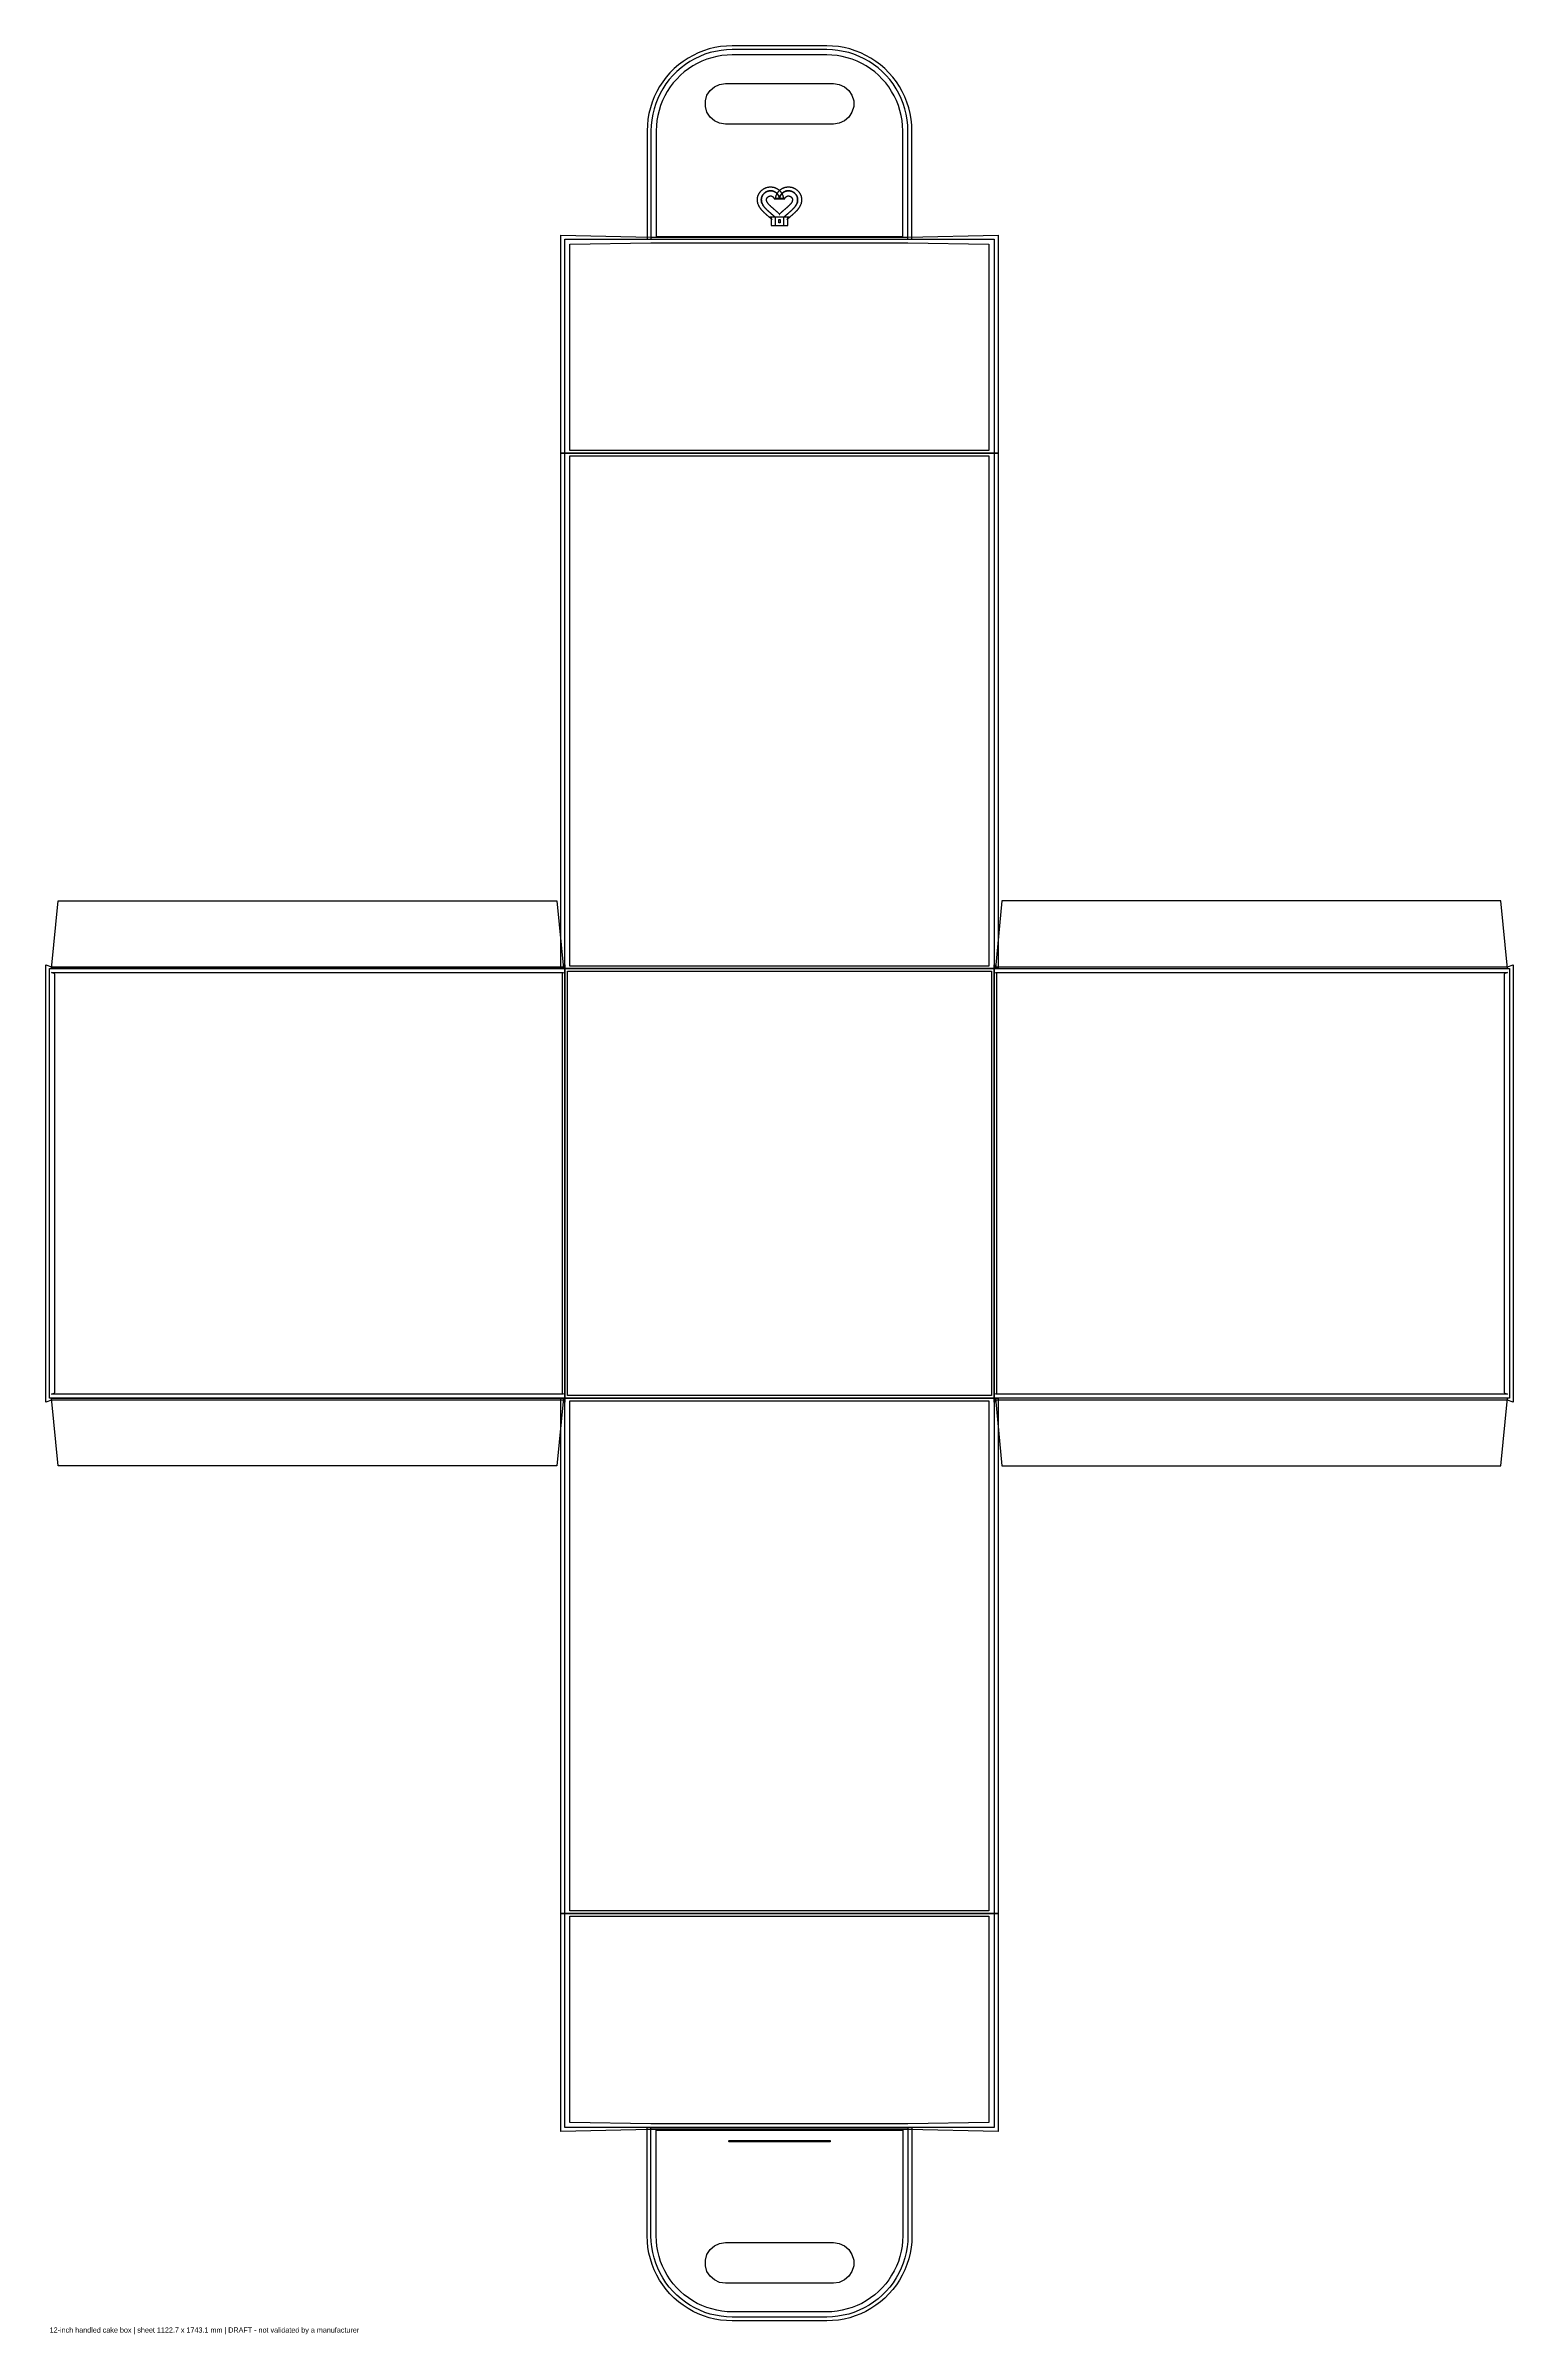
# Model space of a CAD drawing. Header units: millimetres. Extents: x -3 to 1126, y -13 to 1746.
import ezdxf

# ---------------------------------------------------------------- set-up
doc = ezdxf.new("R2010")
doc.units = ezdxf.units.MM
for name, color, linetype in [('BLEED', 5, 'Continuous'), ('CREASE', 4, 'Continuous'), ('CUT', 6, 'Continuous'), ('GLUE', 2, 'Continuous'), ('INFO', 8, 'Continuous'), ('SAFE', 94, 'Continuous')]:
    doc.layers.add(name, color=color, linetype=linetype)

msp = doc.modelspace()

# ---------------------------------------------------------------- linework, layer by layer
at = {"layer": 'BLEED'}
for points in [[(459.5, 1597.5), (663.1, 1597.5), (663.1, 1680.7), (663, 1685.1), (662.5, 1689.6), (661.8, 1694), (660.7, 1698.3), (659.4, 1702.6), (657.7, 1706.7), (655.8, 1710.8), (653.6, 1714.7), (651.2, 1718.4), (648.5, 1722), (645.5, 1725.3), (642.4, 1728.5), (639, 1731.4), (635.5, 1734.1), (631.7, 1736.6), (627.8, 1738.7), (623.8, 1740.7), (619.6, 1742.3), (615.4, 1743.7), (611, 1744.7), (606.6, 1745.5), (602.2, 1745.9), (597.8, 1746.1), (524.9, 1746.1), (520.5, 1745.9), (516, 1745.5), (511.6, 1744.7), (507.3, 1743.7), (503, 1742.3), (498.9, 1740.7), (494.9, 1738.7), (491, 1736.6), (487.2, 1734.1), (483.7, 1731.4), (480.3, 1728.5), (477.1, 1725.3), (474.2, 1722), (471.5, 1718.4), (469.1, 1714.7), (466.9, 1710.8), (465, 1706.7), (463.3, 1702.6), (462, 1698.3), (460.9, 1694), (460.1, 1689.6), (459.7, 1685.1), (459.5, 1680.7)], [(553.8, 1614.4), (555.6, 1612.4), (555.6, 1612.5), (555.4, 1612.6), (555.3, 1612.7), (555.2, 1612.8), (555, 1613), (554.9, 1613.1), (554.8, 1613.2), (554.6, 1613.4), (554.5, 1613.5), (554.3, 1613.6), (554.2, 1613.8), (554, 1613.9), (553.9, 1614), (553.7, 1614.2), (553.5, 1614.3), (553.4, 1614.4), (553.2, 1614.6), (553, 1614.7), (552.9, 1614.8), (552.7, 1615), (552.5, 1615.1), (552.4, 1615.3), (552.2, 1615.4), (552, 1615.6), (551.9, 1615.7), (551.7, 1615.9), (551.5, 1616), (551.3, 1616.2), (551.2, 1616.3), (551, 1616.5), (550.8, 1616.6), (550.6, 1616.8), (550.5, 1617), (550.3, 1617.1), (550.1, 1617.3), (549.9, 1617.4), (549.8, 1617.6), (549.6, 1617.8), (549.4, 1617.9), (549.2, 1618.1), (549.1, 1618.3), (548.9, 1618.4), (548.7, 1618.6), (548.5, 1618.8), (548.4, 1619), (548.2, 1619.2), (548, 1619.3), (547.9, 1619.5), (547.7, 1619.7), (547.6, 1619.9), (547.4, 1620.1), (547.2, 1620.3), (547.1, 1620.5), (546.9, 1620.7), (546.8, 1620.9), (546.6, 1621.1), (546.5, 1621.3), (546.4, 1621.5), (546.2, 1621.7), (546.1, 1621.9), (546, 1622.1), (545.8, 1622.3), (545.7, 1622.6), (545.6, 1622.8), (545.5, 1623), (545.4, 1623.2), (545.3, 1623.5), (545.2, 1623.7), (545.1, 1623.9), (545, 1624.2), (544.9, 1624.4), (544.8, 1624.6), (544.8, 1624.9), (544.7, 1625.1), (544.6, 1625.4), (544.6, 1625.6), (544.5, 1625.9), (544.5, 1626.1), (544.4, 1626.4), (544.4, 1626.6), (544.4, 1626.9), (544.4, 1627.1), (544.3, 1627.4), (544.3, 1627.6), (544.3, 1627.9), (544.3, 1628.1), (544.4, 1628.4), (544.4, 1628.6), (544.4, 1628.9), (544.5, 1629.1), (544.5, 1629.4), (544.5, 1629.6), (544.6, 1629.9), (544.7, 1630.1), (544.7, 1630.4), (544.8, 1630.6), (544.9, 1630.9), (545, 1631.1), (545.1, 1631.3), (545.2, 1631.6), (545.3, 1631.8), (545.4, 1632), (545.5, 1632.2), (545.6, 1632.5), (545.7, 1632.7), (545.9, 1632.9), (546, 1633.1), (546.2, 1633.3), (546.3, 1633.5), (546.5, 1633.7), (546.6, 1633.9), (546.8, 1634.1), (546.9, 1634.3), (547.1, 1634.4), (547.3, 1634.6), (547.5, 1634.8), (547.6, 1635), (547.8, 1635.1), (548, 1635.3), (548.2, 1635.4), (548.4, 1635.6), (548.6, 1635.7), (548.8, 1635.9), (549, 1636), (549.2, 1636.1), (549.5, 1636.3), (549.7, 1636.4), (549.9, 1636.5), (550.1, 1636.6), (550.3, 1636.7), (550.6, 1636.8), (550.8, 1636.9), (551, 1637), (551.3, 1637.1), (551.5, 1637.2), (551.7, 1637.2), (552, 1637.3), (552.2, 1637.4), (552.4, 1637.4), (552.7, 1637.5), (552.9, 1637.5), (553.2, 1637.5), (553.4, 1637.6), (553.6, 1637.6), (553.9, 1637.6), (554.1, 1637.6), (554.4, 1637.6), (554.6, 1637.6), (554.9, 1637.6), (555.1, 1637.6), (555.3, 1637.6), (555.6, 1637.6), (555.8, 1637.5), (556.1, 1637.5), (556.3, 1637.5), (556.5, 1637.4), (556.8, 1637.4), (557, 1637.3), (557.2, 1637.2), (557.4, 1637.2), (557.7, 1637.1), (557.9, 1637), (558.1, 1636.9), (558.3, 1636.8), (558.5, 1636.7), (558.7, 1636.6), (558.9, 1636.5), (559.1, 1636.4), (559.3, 1636.3), (559.5, 1636.2), (559.7, 1636.1), (559.9, 1636), (560.1, 1635.8), (560.3, 1635.7), (560.4, 1635.6), (560.6, 1635.5), (560.8, 1635.3), (560.9, 1635.2), (561.1, 1635), (561.2, 1634.9), (561.4, 1634.7), (561.5, 1634.6), (561.7, 1634.5), (561.8, 1634.3), (561.9, 1634.2), (562.1, 1634), (562.2, 1633.9), (562.3, 1633.7), (562.4, 1633.5), (562.5, 1633.4), (562.7, 1633.2), (562.8, 1633.1), (562.9, 1632.9), (562.9, 1632.8), (563, 1632.6), (563.1, 1632.5), (563.2, 1632.3), (563.3, 1632.2), (563.4, 1632), (563.4, 1631.9), (563.5, 1631.8), (563.6, 1631.6), (563.6, 1631.5), (563.7, 1631.3), (563.8, 1631.2), (563.8, 1631.1), (563.9, 1630.9), (563.9, 1630.8), (563.9, 1630.7), (564, 1630.5), (564, 1630.4), (564.1, 1630.3), (564.1, 1630.2), (564.1, 1630.1), (564.1, 1630), (564.2, 1629.9), (564.2, 1629.8), (564.2, 1629.7), (564.2, 1629.6), (564.3, 1629.5), (564.3, 1629.4), (564.3, 1629.3), (564.3, 1629.2), (564.3, 1629.1), (564.3, 1629.1), (564.3, 1629), (564.3, 1628.9), (564.3, 1628.9), (564.3, 1628.8), (564.3, 1628.7), (564.3, 1628.7), (564.3, 1628.7), (564.3, 1628.6), (561.3, 1628.6), (558.3, 1628.6), (558.3, 1628.7), (558.3, 1628.7), (558.3, 1628.7), (558.3, 1628.8), (558.4, 1628.9), (558.4, 1628.9), (558.4, 1629), (558.4, 1629.1), (558.4, 1629.1), (558.4, 1629.2), (558.4, 1629.3), (558.4, 1629.4), (558.4, 1629.5), (558.4, 1629.6), (558.5, 1629.7), (558.5, 1629.8), (558.5, 1629.9), (558.5, 1630), (558.6, 1630.1), (558.6, 1630.2), (558.6, 1630.3), (558.7, 1630.4), (558.7, 1630.5), (558.7, 1630.7), (558.8, 1630.8), (558.8, 1630.9), (558.9, 1631.1), (558.9, 1631.2), (559, 1631.3), (559, 1631.5), (559.1, 1631.6), (559.2, 1631.8), (559.2, 1631.9), (559.3, 1632), (559.4, 1632.2), (559.5, 1632.3), (559.6, 1632.5), (559.6, 1632.6), (559.7, 1632.8), (559.8, 1632.9), (559.9, 1633.1), (560, 1633.2), (560.1, 1633.4), (560.2, 1633.5), (560.4, 1633.7), (560.5, 1633.9), (560.6, 1634), (560.7, 1634.2), (560.9, 1634.3), (561, 1634.5), (561.1, 1634.6), (561.3, 1634.7), (561.4, 1634.9), (561.6, 1635), (561.7, 1635.2), (561.9, 1635.3), (562.1, 1635.5), (562.2, 1635.6), (562.4, 1635.7), (562.6, 1635.8), (562.8, 1636), (563, 1636.1), (563.2, 1636.2), (563.3, 1636.3), (563.5, 1636.4), (563.7, 1636.5), (563.9, 1636.6), (564.2, 1636.7), (564.4, 1636.8), (564.6, 1636.9), (564.8, 1637), (565, 1637.1), (565.2, 1637.2), (565.5, 1637.2), (565.7, 1637.3), (565.9, 1637.4), (566.2, 1637.4), (566.4, 1637.5), (566.6, 1637.5), (566.9, 1637.5), (567.1, 1637.6), (567.3, 1637.6), (567.6, 1637.6), (567.8, 1637.6), (568.1, 1637.6), (568.3, 1637.6), (568.5, 1637.6), (568.8, 1637.6), (569, 1637.6), (569.3, 1637.6), (569.5, 1637.5), (569.8, 1637.5), (570, 1637.5), (570.2, 1637.4), (570.5, 1637.4), (570.7, 1637.3), (571, 1637.2), (571.2, 1637.2), (571.4, 1637.1), (571.7, 1637), (571.9, 1636.9), (572.1, 1636.8), (572.3, 1636.7), (572.6, 1636.6), (572.8, 1636.5), (573, 1636.4), (573.2, 1636.3), (573.4, 1636.1), (573.7, 1636), (573.9, 1635.9), (574.1, 1635.7), (574.3, 1635.6), (574.5, 1635.4), (574.7, 1635.3), (574.8, 1635.1), (575, 1635), (575.2, 1634.8), (575.4, 1634.6), (575.6, 1634.4), (575.7, 1634.3), (575.9, 1634.1), (576.1, 1633.9), (576.2, 1633.7), (576.4, 1633.5), (576.5, 1633.3), (576.7, 1633.1), (576.8, 1632.9), (576.9, 1632.7), (577.1, 1632.5), (577.2, 1632.2), (577.3, 1632), (577.4, 1631.8), (577.5, 1631.6), (577.6, 1631.3), (577.7, 1631.1), (577.8, 1630.9), (577.9, 1630.6), (578, 1630.4), (578, 1630.1), (578.1, 1629.9), (578.1, 1629.6), (578.2, 1629.4), (578.2, 1629.1), (578.3, 1628.9), (578.3, 1628.6), (578.3, 1628.4), (578.3, 1628.1), (578.3, 1627.9), (578.3, 1627.6), (578.3, 1627.4), (578.3, 1627.1), (578.3, 1626.9), (578.3, 1626.6), (578.2, 1626.4), (578.2, 1626.1), (578.2, 1625.9), (578.1, 1625.6), (578.1, 1625.4), (578, 1625.1), (577.9, 1624.9), (577.9, 1624.6), (577.8, 1624.4), (577.7, 1624.2), (577.6, 1623.9), (577.5, 1623.7), (577.4, 1623.5), (577.3, 1623.2), (577.2, 1623), (577.1, 1622.8), (577, 1622.6), (576.8, 1622.3), (576.7, 1622.1), (576.6, 1621.9), (576.5, 1621.7), (576.3, 1621.5), (576.2, 1621.3), (576, 1621.1), (575.9, 1620.9), (575.7, 1620.7), (575.6, 1620.5), (575.4, 1620.3), (575.3, 1620.1), (575.1, 1619.9), (575, 1619.7), (574.8, 1619.5), (574.6, 1619.3), (574.5, 1619.2), (574.3, 1619), (574.1, 1618.8), (574, 1618.6), (573.8, 1618.4), (573.6, 1618.3), (573.5, 1618.1), (573.3, 1617.9), (573.1, 1617.8), (572.9, 1617.6), (572.8, 1617.4), (572.6, 1617.3), (572.4, 1617.1), (572.2, 1617), (572, 1616.8), (571.9, 1616.6), (571.7, 1616.5), (571.5, 1616.3), (571.3, 1616.2), (571.2, 1616), (571, 1615.9), (570.8, 1615.7), (570.6, 1615.6), (570.5, 1615.4), (570.3, 1615.3), (570.1, 1615.1), (570, 1615), (569.8, 1614.8), (569.6, 1614.7), (569.5, 1614.6), (569.3, 1614.4), (569.1, 1614.3), (569, 1614.2), (568.8, 1614), (568.7, 1613.9), (568.5, 1613.8), (568.4, 1613.6), (568.2, 1613.5), (568.1, 1613.4), (567.9, 1613.2), (567.8, 1613.1), (567.6, 1613), (567.5, 1612.8), (567.4, 1612.7), (567.2, 1612.6), (567.1, 1612.5), (567.1, 1612.4), (568.8, 1614.4)], [(554.9, 1607.9), (567.8, 1607.9), (567.8, 1614.4), (554.9, 1614.4)], [(393.2, 1600.5), (462.5, 1599), (660.1, 1599), (729.4, 1600.5), (729.4, 1432.9), (393.2, 1432.9)], [(393.2, 1432.9), (729.4, 1432.9), (729.4, 1036.6), (393.2, 1036.6)], [(-3, 1039.6), (1.5, 1038.1), (395.2, 1038.1), (396.2, 1039.6), (396.2, 703.4), (395.2, 704.9), (1.5, 704.9), (-3, 703.4)], [(726.4, 1039.6), (727.4, 1038.1), (1121.2, 1038.1), (1125.7, 1039.6), (1125.7, 703.4), (1121.2, 704.9), (727.4, 704.9), (726.4, 703.4)], [(396.2, 1036.6), (726.4, 1036.6), (726.4, 706.4), (396.2, 706.4)], [(393.2, 706.4), (729.4, 706.4), (729.4, 310.2), (393.2, 310.2)], [(393.2, 310.2), (729.4, 310.2), (729.4, 142.6), (660.1, 144.1), (462.5, 144.1), (393.2, 142.6)], [(459.5, 145.6), (663.1, 145.6), (663.1, 62.3), (663, 57.9), (662.5, 53.5), (661.8, 49.1), (660.7, 44.8), (659.4, 40.5), (657.7, 36.3), (655.8, 32.3), (653.6, 28.4), (651.2, 24.7), (648.5, 21.1), (645.5, 17.8), (642.4, 14.6), (639, 11.7), (635.5, 9), (631.7, 6.5), (627.8, 4.3), (623.8, 2.4), (619.6, 0.8), (615.4, -0.6), (611, -1.6), (606.6, -2.4), (602.2, -2.8), (597.8, -3), (524.9, -3), (520.5, -2.8), (516, -2.4), (511.6, -1.6), (507.3, -0.6), (503, 0.8), (498.9, 2.4), (494.9, 4.3), (491, 6.5), (487.2, 9), (483.7, 11.7), (480.3, 14.6), (477.1, 17.8), (474.2, 21.1), (471.5, 24.7), (469.1, 28.4), (466.9, 32.3), (465, 36.3), (463.3, 40.5), (462, 44.8), (460.9, 49.1), (460.1, 53.5), (459.7, 57.9), (459.5, 62.3)]]:
    msp.add_lwpolyline(points, close=True, dxfattribs=at)
at = {"layer": 'CREASE'}
for p, q in [((564.8, 1614.4), (557.9, 1614.4)), ((557.9, 1607.9), (564.8, 1607.9)), ((462.5, 1597.5), (660.1, 1597.5)), ((396.2, 1432.9), (726.4, 1432.9)), ((1.5, 1036.6), (395.2, 1036.6)), ((396.2, 1036.6), (726.4, 1036.6)), ((396.2, 706.4), (396.2, 1036.6)), ((726.4, 1036.6), (726.4, 706.4)), ((727.4, 1036.6), (1121.2, 1036.6)), ((395.2, 706.4), (1.5, 706.4)), ((726.4, 706.4), (396.2, 706.4)), ((1121.2, 706.4), (727.4, 706.4)), ((726.4, 310.2), (396.2, 310.2)), ((660.1, 145.6), (462.5, 145.6))]:
    msp.add_line(p, q, dxfattribs=at)
at = {"layer": 'CUT'}
for points in [[(660.1, 1597.5), (660.1, 1680.7), (660, 1684.9), (659.6, 1689.2), (658.8, 1693.4), (657.8, 1697.5), (656.5, 1701.6), (655, 1705.5), (653.1, 1709.4), (651.1, 1713.1), (648.7, 1716.7), (646.1, 1720.1), (643.3, 1723.3), (640.3, 1726.3), (637.1, 1729.1), (633.7, 1731.7), (630.2, 1734), (626.4, 1736.1), (622.6, 1737.9), (618.6, 1739.5), (614.6, 1740.8), (610.4, 1741.8), (606.2, 1742.5), (602, 1742.9), (597.7, 1743.1), (524.9, 1743.1), (520.7, 1742.9), (516.4, 1742.5), (512.2, 1741.8), (508.1, 1740.8), (504, 1739.5), (500.1, 1737.9), (496.2, 1736.1), (492.5, 1734), (489, 1731.7), (485.6, 1729.1), (482.3, 1726.3), (479.3, 1723.3), (476.5, 1720.1), (474, 1716.7), (471.6, 1713.1), (469.5, 1709.4), (467.7, 1705.5), (466.1, 1701.6), (464.9, 1697.5), (463.8, 1693.4), (463.1, 1689.2), (462.7, 1684.9), (462.5, 1680.7), (462.5, 1597.5)], [(557.9, 1614.4), (557.8, 1614.5), (557.6, 1614.7), (557.5, 1614.8), (557.3, 1614.9), (557.2, 1615.1), (557.1, 1615.2), (556.9, 1615.3), (556.8, 1615.5), (556.6, 1615.6), (556.4, 1615.7), (556.3, 1615.9), (556.1, 1616), (556, 1616.1), (555.8, 1616.3), (555.7, 1616.4), (555.5, 1616.6), (555.3, 1616.7), (555.2, 1616.8), (555, 1617), (554.8, 1617.1), (554.7, 1617.3), (554.5, 1617.4), (554.3, 1617.6), (554.2, 1617.7), (554, 1617.9), (553.8, 1618), (553.6, 1618.1), (553.5, 1618.3), (553.3, 1618.4), (553.1, 1618.6), (553, 1618.7), (552.8, 1618.9), (552.6, 1619), (552.5, 1619.2), (552.3, 1619.3), (552.1, 1619.5), (552, 1619.6), (551.8, 1619.8), (551.6, 1619.9), (551.5, 1620.1), (551.3, 1620.2), (551.2, 1620.4), (551, 1620.6), (550.9, 1620.7), (550.7, 1620.9), (550.6, 1621), (550.4, 1621.2), (550.3, 1621.3), (550.1, 1621.5), (550, 1621.7), (549.9, 1621.8), (549.7, 1622), (549.6, 1622.2), (549.5, 1622.3), (549.3, 1622.5), (549.2, 1622.6), (549.1, 1622.8), (549, 1623), (548.9, 1623.1), (548.8, 1623.3), (548.6, 1623.5), (548.5, 1623.7), (548.4, 1623.8), (548.4, 1624), (548.3, 1624.2), (548.2, 1624.3), (548.1, 1624.5), (548, 1624.7), (547.9, 1624.9), (547.9, 1625), (547.8, 1625.2), (547.7, 1625.4), (547.7, 1625.5), (547.6, 1625.7), (547.6, 1625.9), (547.5, 1626.1), (547.5, 1626.2), (547.5, 1626.4), (547.4, 1626.6), (547.4, 1626.8), (547.4, 1626.9), (547.4, 1627.1), (547.4, 1627.3), (547.3, 1627.5), (547.3, 1627.6), (547.3, 1627.8), (547.3, 1628), (547.4, 1628.2), (547.4, 1628.3), (547.4, 1628.5), (547.4, 1628.7), (547.4, 1628.9), (547.5, 1629), (547.5, 1629.2), (547.6, 1629.4), (547.6, 1629.5), (547.7, 1629.7), (547.7, 1629.9), (547.8, 1630), (547.8, 1630.2), (547.9, 1630.3), (548, 1630.5), (548.1, 1630.7), (548.1, 1630.8), (548.2, 1631), (548.3, 1631.1), (548.4, 1631.3), (548.5, 1631.4), (548.6, 1631.6), (548.7, 1631.7), (548.8, 1631.8), (548.9, 1632), (549, 1632.1), (549.2, 1632.2), (549.3, 1632.4), (549.4, 1632.5), (549.5, 1632.6), (549.7, 1632.7), (549.8, 1632.9), (549.9, 1633), (550.1, 1633.1), (550.2, 1633.2), (550.3, 1633.3), (550.5, 1633.4), (550.6, 1633.5), (550.8, 1633.6), (550.9, 1633.7), (551.1, 1633.8), (551.3, 1633.8), (551.4, 1633.9), (551.6, 1634), (551.7, 1634.1), (551.9, 1634.1), (552.1, 1634.2), (552.2, 1634.2), (552.4, 1634.3), (552.6, 1634.4), (552.7, 1634.4), (552.9, 1634.4), (553.1, 1634.5), (553.2, 1634.5), (553.4, 1634.5), (553.6, 1634.6), (553.7, 1634.6), (553.9, 1634.6), (554.1, 1634.6), (554.2, 1634.6), (554.4, 1634.6), (554.6, 1634.6), (554.7, 1634.6), (554.9, 1634.6), (555.1, 1634.6), (555.2, 1634.6), (555.4, 1634.6), (555.6, 1634.5), (555.7, 1634.5), (555.9, 1634.5), (556.1, 1634.4), (556.2, 1634.4), (556.4, 1634.4), (556.5, 1634.3), (556.7, 1634.3), (556.8, 1634.2), (557, 1634.1), (557.1, 1634.1), (557.3, 1634), (557.4, 1633.9), (557.6, 1633.9), (557.7, 1633.8), (557.8, 1633.7), (558, 1633.6), (558.1, 1633.6), (558.2, 1633.5), (558.4, 1633.4), (558.5, 1633.3), (558.6, 1633.2), (558.7, 1633.1), (558.8, 1633), (559, 1632.9), (559.1, 1632.8), (559.2, 1632.7), (559.3, 1632.6), (559.4, 1632.5), (559.5, 1632.4), (559.6, 1632.3), (559.7, 1632.2), (559.8, 1632.1), (559.9, 1632), (559.9, 1631.9), (560, 1631.8), (560.1, 1631.7), (560.2, 1631.5), (560.3, 1631.4), (560.3, 1631.3), (560.4, 1631.2), (560.5, 1631.1), (560.5, 1631), (560.6, 1630.9), (560.6, 1630.8), (560.7, 1630.7), (560.7, 1630.6), (560.8, 1630.5), (560.8, 1630.4), (560.9, 1630.3), (560.9, 1630.2), (561, 1630.1), (561, 1630), (561, 1629.9), (561.1, 1629.8), (561.1, 1629.7), (561.1, 1629.6), (561.1, 1629.6), (561.2, 1629.5), (561.2, 1629.4), (561.2, 1629.3), (561.2, 1629.3), (561.2, 1629.2), (561.3, 1629.1), (561.3, 1629.1), (561.3, 1629), (561.3, 1628.9), (561.3, 1628.9), (561.3, 1628.8), (561.3, 1628.8), (561.3, 1628.8), (561.3, 1628.7), (561.3, 1628.7), (561.3, 1628.7), (561.3, 1628.6), (561.3, 1628.6), (561.3, 1628.6), (561.3, 1628.6), (561.3, 1628.6), (561.3, 1628.6), (561.3, 1628.6), (561.3, 1628.6), (561.3, 1628.6), (561.3, 1628.6), (561.3, 1628.6), (561.3, 1628.6), (561.3, 1628.6), (561.3, 1628.7), (561.3, 1628.7), (561.4, 1628.7), (561.4, 1628.8), (561.4, 1628.8), (561.4, 1628.8), (561.4, 1628.9), (561.4, 1628.9), (561.4, 1629), (561.4, 1629.1), (561.4, 1629.1), (561.4, 1629.2), (561.4, 1629.3), (561.5, 1629.3), (561.5, 1629.4), (561.5, 1629.5), (561.5, 1629.6), (561.6, 1629.6), (561.6, 1629.7), (561.6, 1629.8), (561.6, 1629.9), (561.7, 1630), (561.7, 1630.1), (561.8, 1630.2), (561.8, 1630.3), (561.8, 1630.4), (561.9, 1630.5), (561.9, 1630.6), (562, 1630.7), (562, 1630.8), (562.1, 1630.9), (562.2, 1631), (562.2, 1631.1), (562.3, 1631.2), (562.4, 1631.3), (562.4, 1631.4), (562.5, 1631.5), (562.6, 1631.7), (562.7, 1631.8), (562.7, 1631.9), (562.8, 1632), (562.9, 1632.1), (563, 1632.2), (563.1, 1632.3), (563.2, 1632.4), (563.3, 1632.5), (563.4, 1632.6), (563.5, 1632.7), (563.6, 1632.8), (563.7, 1632.9), (563.8, 1633), (564, 1633.1), (564.1, 1633.2), (564.2, 1633.3), (564.3, 1633.4), (564.4, 1633.5), (564.6, 1633.6), (564.7, 1633.6), (564.8, 1633.7), (565, 1633.8), (565.1, 1633.9), (565.3, 1633.9), (565.4, 1634), (565.6, 1634.1), (565.7, 1634.1), (565.8, 1634.2), (566, 1634.3), (566.2, 1634.3), (566.3, 1634.4), (566.5, 1634.4), (566.6, 1634.4), (566.8, 1634.5), (566.9, 1634.5), (567.1, 1634.5), (567.3, 1634.6), (567.4, 1634.6), (567.6, 1634.6), (567.8, 1634.6), (567.9, 1634.6), (568.1, 1634.6), (568.3, 1634.6), (568.4, 1634.6), (568.6, 1634.6), (568.8, 1634.6), (568.9, 1634.6), (569.1, 1634.6), (569.3, 1634.5), (569.5, 1634.5), (569.6, 1634.5), (569.8, 1634.4), (570, 1634.4), (570.1, 1634.4), (570.3, 1634.3), (570.5, 1634.2), (570.6, 1634.2), (570.8, 1634.1), (571, 1634.1), (571.1, 1634), (571.3, 1633.9), (571.4, 1633.8), (571.6, 1633.8), (571.7, 1633.7), (571.9, 1633.6), (572, 1633.5), (572.2, 1633.4), (572.3, 1633.3), (572.5, 1633.2), (572.6, 1633.1), (572.8, 1633), (572.9, 1632.9), (573, 1632.7), (573.2, 1632.6), (573.3, 1632.5), (573.4, 1632.4), (573.5, 1632.2), (573.6, 1632.1), (573.8, 1632), (573.9, 1631.8), (574, 1631.7), (574.1, 1631.6), (574.2, 1631.4), (574.3, 1631.3), (574.4, 1631.1), (574.5, 1631), (574.5, 1630.8), (574.6, 1630.7), (574.7, 1630.5), (574.8, 1630.3), (574.8, 1630.2), (574.9, 1630), (575, 1629.9), (575, 1629.7), (575.1, 1629.5), (575.1, 1629.4), (575.2, 1629.2), (575.2, 1629), (575.2, 1628.9), (575.3, 1628.7), (575.3, 1628.5), (575.3, 1628.3), (575.3, 1628.2), (575.3, 1628), (575.3, 1627.8), (575.3, 1627.6), (575.3, 1627.5), (575.3, 1627.3), (575.3, 1627.1), (575.3, 1626.9), (575.3, 1626.8), (575.3, 1626.6), (575.2, 1626.4), (575.2, 1626.2), (575.1, 1626.1), (575.1, 1625.9), (575.1, 1625.7), (575, 1625.5), (574.9, 1625.4), (574.9, 1625.2), (574.8, 1625), (574.7, 1624.9), (574.7, 1624.7), (574.6, 1624.5), (574.5, 1624.3), (574.4, 1624.2), (574.3, 1624), (574.2, 1623.8), (574.1, 1623.7), (574, 1623.5), (573.9, 1623.3), (573.8, 1623.1), (573.7, 1623), (573.6, 1622.8), (573.5, 1622.6), (573.3, 1622.5), (573.2, 1622.3), (573.1, 1622.2), (573, 1622), (572.8, 1621.8), (572.7, 1621.7), (572.5, 1621.5), (572.4, 1621.3), (572.3, 1621.2), (572.1, 1621), (572, 1620.9), (571.8, 1620.7), (571.7, 1620.6), (571.5, 1620.4), (571.4, 1620.2), (571.2, 1620.1), (571, 1619.9), (570.9, 1619.8), (570.7, 1619.6), (570.5, 1619.5), (570.4, 1619.3), (570.2, 1619.2), (570, 1619), (569.9, 1618.9), (569.7, 1618.7), (569.5, 1618.6), (569.4, 1618.4), (569.2, 1618.3), (569, 1618.1), (568.9, 1618), (568.7, 1617.9), (568.5, 1617.7), (568.4, 1617.6), (568.2, 1617.4), (568, 1617.3), (567.9, 1617.1), (567.7, 1617), (567.5, 1616.8), (567.4, 1616.7), (567.2, 1616.6), (567, 1616.4), (566.9, 1616.3), (566.7, 1616.1), (566.5, 1616), (566.4, 1615.9), (566.2, 1615.7), (566.1, 1615.6), (565.9, 1615.5), (565.8, 1615.3), (565.6, 1615.2), (565.5, 1615.1), (565.3, 1614.9), (565.2, 1614.8), (565.1, 1614.7), (564.9, 1614.5), (564.8, 1614.4)], [(557.9, 1614.4), (557.9, 1607.9)], [(564.8, 1607.9), (564.8, 1614.4)], [(396.2, 1432.9), (396.2, 1597.5), (462.5, 1597.5)], [(660.1, 1597.5), (726.4, 1597.5), (726.4, 1432.9)], [(396.2, 1036.6), (396.2, 1432.9)], [(726.4, 1432.9), (726.4, 1036.6)], [(1.5, 706.4), (0, 706.4), (0, 1036.6), (1.5, 1036.6)], [(395.2, 1036.6), (396.2, 1036.6)], [(726.4, 1036.6), (727.4, 1036.6)], [(1121.2, 1036.6), (1122.7, 1036.6), (1122.7, 706.4), (1121.2, 706.4)], [(396.2, 706.4), (395.2, 706.4)], [(396.2, 310.2), (396.2, 706.4)], [(726.4, 706.4), (726.4, 310.2)], [(727.4, 706.4), (726.4, 706.4)], [(462.5, 145.6), (396.2, 145.6), (396.2, 310.2)], [(726.4, 310.2), (726.4, 145.6), (660.1, 145.6)], [(660.1, 145.6), (660.1, 62.4), (660, 58.1), (659.6, 53.9), (658.8, 49.7), (657.8, 45.6), (656.5, 41.5), (655, 37.5), (653.1, 33.7), (651.1, 30), (648.7, 26.4), (646.1, 23), (643.3, 19.8), (640.3, 16.8), (637.1, 14), (633.7, 11.4), (630.2, 9.1), (626.4, 7), (622.6, 5.2), (618.6, 3.6), (614.6, 2.3), (610.4, 1.3), (606.2, 0.6), (602, 0.1), (597.7, 0), (524.9, 0), (520.7, 0.1), (516.4, 0.6), (512.2, 1.3), (508.1, 2.3), (504, 3.6), (500.1, 5.2), (496.2, 7), (492.5, 9.1), (489, 11.4), (485.6, 14), (482.3, 16.8), (479.3, 19.8), (476.5, 23), (474, 26.4), (471.6, 30), (469.5, 33.7), (467.7, 37.5), (466.1, 41.5), (464.9, 45.6), (463.8, 49.7), (463.1, 53.9), (462.7, 58.1), (462.5, 62.4), (462.5, 145.6)]]:
    msp.add_lwpolyline(points, dxfattribs=at)
for points in [[(519.7, 1717.1), (602.9, 1717.1), (607.3, 1716.4), (611.4, 1714.6), (614.7, 1711.7), (617.1, 1708), (618.4, 1703.7), (618.4, 1699.3), (617.1, 1695), (614.7, 1691.3), (611.4, 1688.4), (607.3, 1686.5), (602.9, 1685.9), (519.7, 1685.9), (515.3, 1686.5), (511.3, 1688.4), (508, 1691.3), (505.5, 1695), (504.3, 1699.3), (504.3, 1703.7), (505.5, 1708), (508, 1711.7), (511.3, 1714.6), (515.3, 1716.4)], [(557.9, 1607.9), (564.8, 1607.9), (564.8, 1614.4), (564.8, 1614.4), (564.9, 1614.5), (565.1, 1614.7), (565.2, 1614.8), (565.3, 1614.9), (565.5, 1615.1), (565.6, 1615.2), (565.8, 1615.3), (565.9, 1615.5), (566.1, 1615.6), (566.2, 1615.7), (566.4, 1615.9), (566.5, 1616), (566.7, 1616.1), (566.9, 1616.3), (567, 1616.4), (567.2, 1616.6), (567.4, 1616.7), (567.5, 1616.8), (567.7, 1617), (567.9, 1617.1), (568, 1617.3), (568.2, 1617.4), (568.4, 1617.6), (568.5, 1617.7), (568.7, 1617.9), (568.9, 1618), (569, 1618.1), (569.2, 1618.3), (569.4, 1618.4), (569.5, 1618.6), (569.7, 1618.7), (569.9, 1618.9), (570, 1619), (570.2, 1619.2), (570.4, 1619.3), (570.5, 1619.5), (570.7, 1619.6), (570.9, 1619.8), (571, 1619.9), (571.2, 1620.1), (571.4, 1620.2), (571.5, 1620.4), (571.7, 1620.6), (571.8, 1620.7), (572, 1620.9), (572.1, 1621), (572.3, 1621.2), (572.4, 1621.3), (572.5, 1621.5), (572.7, 1621.7), (572.8, 1621.8), (573, 1622), (573.1, 1622.2), (573.2, 1622.3), (573.3, 1622.5), (573.5, 1622.6), (573.6, 1622.8), (573.7, 1623), (573.8, 1623.1), (573.9, 1623.3), (574, 1623.5), (574.1, 1623.7), (574.2, 1623.8), (574.3, 1624), (574.4, 1624.2), (574.5, 1624.3), (574.6, 1624.5), (574.7, 1624.7), (574.7, 1624.9), (574.8, 1625), (574.9, 1625.2), (574.9, 1625.4), (575, 1625.5), (575.1, 1625.7), (575.1, 1625.9), (575.1, 1626.1), (575.2, 1626.2), (575.2, 1626.4), (575.3, 1626.6), (575.3, 1626.8), (575.3, 1626.9), (575.3, 1627.1), (575.3, 1627.3), (575.3, 1627.5), (575.3, 1627.6), (575.3, 1627.8), (575.3, 1628), (575.3, 1628.2), (575.3, 1628.3), (575.3, 1628.5), (575.3, 1628.7), (575.2, 1628.9), (575.2, 1629), (575.2, 1629.2), (575.1, 1629.4), (575.1, 1629.5), (575, 1629.7), (575, 1629.9), (574.9, 1630), (574.8, 1630.2), (574.8, 1630.3), (574.7, 1630.5), (574.6, 1630.7), (574.5, 1630.8), (574.5, 1631), (574.4, 1631.1), (574.3, 1631.3), (574.2, 1631.4), (574.1, 1631.6), (574, 1631.7), (573.9, 1631.8), (573.8, 1632), (573.6, 1632.1), (573.5, 1632.2), (573.4, 1632.4), (573.3, 1632.5), (573.2, 1632.6), (573, 1632.7), (572.9, 1632.9), (572.8, 1633), (572.6, 1633.1), (572.5, 1633.2), (572.3, 1633.3), (572.2, 1633.4), (572, 1633.5), (571.9, 1633.6), (571.7, 1633.7), (571.6, 1633.8), (571.4, 1633.8), (571.3, 1633.9), (571.1, 1634), (571, 1634.1), (570.8, 1634.1), (570.6, 1634.2), (570.5, 1634.2), (570.3, 1634.3), (570.1, 1634.4), (570, 1634.4), (569.8, 1634.4), (569.6, 1634.5), (569.5, 1634.5), (569.3, 1634.5), (569.1, 1634.6), (568.9, 1634.6), (568.8, 1634.6), (568.6, 1634.6), (568.4, 1634.6), (568.3, 1634.6), (568.1, 1634.6), (567.9, 1634.6), (567.8, 1634.6), (567.6, 1634.6), (567.4, 1634.6), (567.3, 1634.6), (567.1, 1634.5), (566.9, 1634.5), (566.8, 1634.5), (566.6, 1634.4), (566.5, 1634.4), (566.3, 1634.4), (566.2, 1634.3), (566, 1634.3), (565.8, 1634.2), (565.7, 1634.1), (565.6, 1634.1), (565.4, 1634), (565.3, 1633.9), (565.1, 1633.9), (565, 1633.8), (564.8, 1633.7), (564.7, 1633.6), (564.6, 1633.6), (564.4, 1633.5), (564.3, 1633.4), (564.2, 1633.3), (564.1, 1633.2), (564, 1633.1), (563.8, 1633), (563.7, 1632.9), (563.6, 1632.8), (563.5, 1632.7), (563.4, 1632.6), (563.3, 1632.5), (563.2, 1632.4), (563.1, 1632.3), (563, 1632.2), (562.9, 1632.1), (562.8, 1632), (562.7, 1631.9), (562.7, 1631.8), (562.6, 1631.7), (562.5, 1631.5), (562.4, 1631.4), (562.4, 1631.3), (562.3, 1631.2), (562.2, 1631.1), (562.2, 1631), (562.1, 1630.9), (562, 1630.8), (562, 1630.7), (561.9, 1630.6), (561.9, 1630.5), (561.8, 1630.4), (561.8, 1630.3), (561.8, 1630.2), (561.7, 1630.1), (561.7, 1630), (561.6, 1629.9), (561.6, 1629.8), (561.6, 1629.7), (561.6, 1629.6), (561.5, 1629.6), (561.5, 1629.5), (561.5, 1629.4), (561.5, 1629.3), (561.4, 1629.3), (561.4, 1629.2), (561.4, 1629.1), (561.4, 1629.1), (561.4, 1629), (561.4, 1628.9), (561.4, 1628.9), (561.4, 1628.8), (561.4, 1628.8), (561.4, 1628.8), (561.4, 1628.7), (561.3, 1628.7), (561.3, 1628.7), (561.3, 1628.6), (561.3, 1628.6), (561.3, 1628.6), (561.3, 1628.6), (561.3, 1628.6), (561.3, 1628.6), (561.3, 1628.6), (561.3, 1628.6), (561.3, 1628.6), (561.3, 1628.6), (561.3, 1628.6), (561.3, 1628.6), (561.3, 1628.6), (561.3, 1628.7), (561.3, 1628.7), (561.3, 1628.7), (561.3, 1628.8), (561.3, 1628.8), (561.3, 1628.8), (561.3, 1628.9), (561.3, 1628.9), (561.3, 1629), (561.3, 1629.1), (561.3, 1629.1), (561.2, 1629.2), (561.2, 1629.3), (561.2, 1629.3), (561.2, 1629.4), (561.2, 1629.5), (561.1, 1629.6), (561.1, 1629.6), (561.1, 1629.7), (561.1, 1629.8), (561, 1629.9), (561, 1630), (561, 1630.1), (560.9, 1630.2), (560.9, 1630.3), (560.8, 1630.4), (560.8, 1630.5), (560.7, 1630.6), (560.7, 1630.7), (560.6, 1630.8), (560.6, 1630.9), (560.5, 1631), (560.5, 1631.1), (560.4, 1631.2), (560.3, 1631.3), (560.3, 1631.4), (560.2, 1631.5), (560.1, 1631.7), (560, 1631.8), (559.9, 1631.9), (559.9, 1632), (559.8, 1632.1), (559.7, 1632.2), (559.6, 1632.3), (559.5, 1632.4), (559.4, 1632.5), (559.3, 1632.6), (559.2, 1632.7), (559.1, 1632.8), (559, 1632.9), (558.8, 1633), (558.7, 1633.1), (558.6, 1633.2), (558.5, 1633.3), (558.4, 1633.4), (558.2, 1633.5), (558.1, 1633.6), (558, 1633.6), (557.8, 1633.7), (557.7, 1633.8), (557.6, 1633.9), (557.4, 1633.9), (557.3, 1634), (557.1, 1634.1), (557, 1634.1), (556.8, 1634.2), (556.7, 1634.3), (556.5, 1634.3), (556.4, 1634.4), (556.2, 1634.4), (556.1, 1634.4), (555.9, 1634.5), (555.7, 1634.5), (555.6, 1634.5), (555.4, 1634.6), (555.2, 1634.6), (555.1, 1634.6), (554.9, 1634.6), (554.7, 1634.6), (554.6, 1634.6), (554.4, 1634.6), (554.2, 1634.6), (554.1, 1634.6), (553.9, 1634.6), (553.7, 1634.6), (553.6, 1634.6), (553.4, 1634.5), (553.2, 1634.5), (553.1, 1634.5), (552.9, 1634.4), (552.7, 1634.4), (552.6, 1634.4), (552.4, 1634.3), (552.2, 1634.2), (552.1, 1634.2), (551.9, 1634.1), (551.7, 1634.1), (551.6, 1634), (551.4, 1633.9), (551.3, 1633.8), (551.1, 1633.8), (550.9, 1633.7), (550.8, 1633.6), (550.6, 1633.5), (550.5, 1633.4), (550.3, 1633.3), (550.2, 1633.2), (550.1, 1633.1), (549.9, 1633), (549.8, 1632.9), (549.7, 1632.7), (549.5, 1632.6), (549.4, 1632.5), (549.3, 1632.4), (549.2, 1632.2), (549, 1632.1), (548.9, 1632), (548.8, 1631.8), (548.7, 1631.7), (548.6, 1631.6), (548.5, 1631.4), (548.4, 1631.3), (548.3, 1631.1), (548.2, 1631), (548.1, 1630.8), (548.1, 1630.7), (548, 1630.5), (547.9, 1630.3), (547.8, 1630.2), (547.8, 1630), (547.7, 1629.9), (547.7, 1629.7), (547.6, 1629.5), (547.6, 1629.4), (547.5, 1629.2), (547.5, 1629), (547.4, 1628.9), (547.4, 1628.7), (547.4, 1628.5), (547.4, 1628.3), (547.4, 1628.2), (547.3, 1628), (547.3, 1627.8), (547.3, 1627.6), (547.3, 1627.5), (547.4, 1627.3), (547.4, 1627.1), (547.4, 1626.9), (547.4, 1626.8), (547.4, 1626.6), (547.5, 1626.4), (547.5, 1626.2), (547.5, 1626.1), (547.6, 1625.9), (547.6, 1625.7), (547.7, 1625.5), (547.7, 1625.4), (547.8, 1625.2), (547.9, 1625), (547.9, 1624.9), (548, 1624.7), (548.1, 1624.5), (548.2, 1624.3), (548.3, 1624.2), (548.4, 1624), (548.4, 1623.8), (548.5, 1623.7), (548.6, 1623.5), (548.8, 1623.3), (548.9, 1623.1), (549, 1623), (549.1, 1622.8), (549.2, 1622.6), (549.3, 1622.5), (549.5, 1622.3), (549.6, 1622.2), (549.7, 1622), (549.9, 1621.8), (550, 1621.7), (550.1, 1621.5), (550.3, 1621.3), (550.4, 1621.2), (550.6, 1621), (550.7, 1620.9), (550.9, 1620.7), (551, 1620.6), (551.2, 1620.4), (551.3, 1620.2), (551.5, 1620.1), (551.6, 1619.9), (551.8, 1619.8), (552, 1619.6), (552.1, 1619.5), (552.3, 1619.3), (552.5, 1619.2), (552.6, 1619), (552.8, 1618.9), (553, 1618.7), (553.1, 1618.6), (553.3, 1618.4), (553.5, 1618.3), (553.6, 1618.1), (553.8, 1618), (554, 1617.9), (554.2, 1617.7), (554.3, 1617.6), (554.5, 1617.4), (554.7, 1617.3), (554.8, 1617.1), (555, 1617), (555.2, 1616.8), (555.3, 1616.7), (555.5, 1616.6), (555.7, 1616.4), (555.8, 1616.3), (556, 1616.1), (556.1, 1616), (556.3, 1615.9), (556.4, 1615.7), (556.6, 1615.6), (556.8, 1615.5), (556.9, 1615.3), (557.1, 1615.2), (557.2, 1615.1), (557.3, 1614.9), (557.5, 1614.8), (557.6, 1614.7), (557.8, 1614.5), (557.9, 1614.4), (557.9, 1614.4)], [(522.9, 135.8), (599.7, 135.8), (599.9, 135.8), (600.1, 135.7), (600.2, 135.6), (600.3, 135.4), (600.3, 135.3), (600.3, 135.1), (600.3, 135), (600.2, 134.8), (600.1, 134.7), (599.9, 134.6), (599.7, 134.6), (522.9, 134.6), (522.8, 134.6), (522.6, 134.7), (522.5, 134.8), (522.4, 135), (522.3, 135.1), (522.3, 135.3), (522.4, 135.4), (522.5, 135.6), (522.6, 135.7), (522.8, 135.8)], [(519.7, 57.2), (602.9, 57.2), (607.3, 56.6), (611.4, 54.7), (614.7, 51.8), (617.1, 48.1), (618.4, 43.8), (618.4, 39.4), (617.1, 35.1), (614.7, 31.4), (611.4, 28.5), (607.3, 26.6), (602.9, 26), (519.7, 26), (515.3, 26.6), (511.3, 28.5), (508, 31.4), (505.5, 35.1), (504.3, 39.4), (504.3, 43.8), (505.5, 48.1), (508, 51.8), (511.3, 54.7), (515.3, 56.6)]]:
    msp.add_lwpolyline(points, close=True, dxfattribs=at)
at = {"layer": 'GLUE'}
for points in [[(395.2, 1036.6), (1.5, 1036.6), (6.5, 1088.6), (390.2, 1088.6)], [(727.4, 1036.6), (1121.2, 1036.6), (1116.2, 1088.6), (732.4, 1088.6)], [(1.5, 706.4), (395.2, 706.4), (390.2, 654.4), (6.5, 654.4)], [(1121.2, 706.4), (727.4, 706.4), (732.4, 654.4), (1116.2, 654.4)]]:
    msp.add_lwpolyline(points, close=True, dxfattribs=at)
at = {"layer": 'SAFE'}
for points in [[(466.5, 1599.5), (656.1, 1599.5), (656.1, 1680.6), (656, 1684.7), (655.6, 1688.6), (654.9, 1692.6), (654, 1696.4), (652.8, 1700.2), (651.3, 1703.9), (649.6, 1707.5), (647.6, 1711), (645.4, 1714.4), (643, 1717.5), (640.4, 1720.5), (637.6, 1723.4), (634.6, 1726), (631.4, 1728.4), (628.1, 1730.6), (624.6, 1732.5), (621, 1734.2), (617.3, 1735.7), (613.5, 1736.9), (609.6, 1737.9), (605.7, 1738.5), (601.7, 1738.9), (597.7, 1739.1), (525, 1739.1), (521, 1738.9), (517, 1738.5), (513.1, 1737.9), (509.2, 1736.9), (505.4, 1735.7), (501.7, 1734.2), (498.1, 1732.5), (494.6, 1730.6), (491.3, 1728.4), (488.1, 1726), (485.1, 1723.4), (482.3, 1720.5), (479.6, 1717.5), (477.2, 1714.4), (475, 1711), (473.1, 1707.5), (471.4, 1703.9), (469.9, 1700.2), (468.7, 1696.4), (467.8, 1692.6), (467.1, 1688.6), (466.7, 1684.7), (466.5, 1680.6)], [(561.5, 1616.4), (560.6, 1617.3), (560.4, 1617.6), (560.2, 1617.7), (560.1, 1617.9), (559.9, 1618), (559.7, 1618.2), (559.6, 1618.3), (559.4, 1618.4), (559.3, 1618.6), (559.1, 1618.7), (558.9, 1618.9), (558.8, 1619), (558.6, 1619.2), (558.4, 1619.3), (558.3, 1619.5), (558.1, 1619.6), (557.9, 1619.7), (557.8, 1619.9), (557.6, 1620), (557.4, 1620.2), (557.3, 1620.3), (557.1, 1620.5), (556.9, 1620.6), (556.8, 1620.7), (556.6, 1620.9), (556.4, 1621), (556.3, 1621.2), (556.1, 1621.3), (555.9, 1621.5), (555.8, 1621.6), (555.6, 1621.7), (555.5, 1621.9), (555.3, 1622), (555.1, 1622.1), (555, 1622.3), (554.8, 1622.4), (554.7, 1622.6), (554.6, 1622.7), (554.4, 1622.8), (554.3, 1623), (554.1, 1623.1), (554, 1623.2), (553.9, 1623.4), (553.7, 1623.5), (553.6, 1623.6), (553.5, 1623.8), (553.4, 1623.9), (553.2, 1624), (553.1, 1624.1), (553, 1624.3), (552.9, 1624.4), (552.8, 1624.5), (552.7, 1624.6), (552.6, 1624.8), (552.5, 1624.9), (552.4, 1625), (552.4, 1625.1), (552.3, 1625.2), (552.2, 1625.4), (552.1, 1625.5), (552.1, 1625.6), (552, 1625.7), (551.9, 1625.8), (551.9, 1625.9), (551.8, 1626), (551.8, 1626.1), (551.7, 1626.2), (551.7, 1626.3), (551.6, 1626.4), (551.6, 1626.5), (551.6, 1626.6), (551.5, 1626.7), (551.5, 1626.8), (551.5, 1626.8), (551.4, 1626.9), (551.4, 1627), (551.4, 1627.1), (551.4, 1627.2), (551.4, 1627.2), (551.4, 1627.3), (551.4, 1627.4), (551.4, 1627.5), (551.3, 1627.5), (551.3, 1627.6), (551.3, 1627.7), (551.3, 1627.7), (551.3, 1627.8), (551.3, 1627.9), (551.4, 1627.9), (551.4, 1628), (551.4, 1628.1), (551.4, 1628.1), (551.4, 1628.2), (551.4, 1628.3), (551.4, 1628.3), (551.4, 1628.4), (551.5, 1628.5), (551.5, 1628.5), (551.5, 1628.6), (551.5, 1628.7), (551.6, 1628.7), (551.6, 1628.8), (551.6, 1628.9), (551.7, 1628.9), (551.7, 1629), (551.7, 1629), (551.8, 1629.1), (551.8, 1629.2), (551.9, 1629.2), (551.9, 1629.3), (551.9, 1629.4), (552, 1629.4), (552, 1629.5), (552.1, 1629.5), (552.2, 1629.6), (552.2, 1629.7), (552.3, 1629.7), (552.3, 1629.8), (552.4, 1629.8), (552.5, 1629.9), (552.5, 1629.9), (552.6, 1630), (552.7, 1630), (552.7, 1630.1), (552.8, 1630.1), (552.9, 1630.2), (552.9, 1630.2), (553, 1630.2), (553.1, 1630.3), (553.1, 1630.3), (553.2, 1630.3), (553.3, 1630.4), (553.4, 1630.4), (553.4, 1630.4), (553.5, 1630.5), (553.6, 1630.5), (553.7, 1630.5), (553.7, 1630.5), (553.8, 1630.5), (553.9, 1630.6), (554, 1630.6), (554, 1630.6), (554.1, 1630.6), (554.2, 1630.6), (554.2, 1630.6), (554.3, 1630.6), (554.4, 1630.6), (554.5, 1630.6), (554.5, 1630.6), (554.6, 1630.6), (554.7, 1630.6), (554.7, 1630.6), (554.8, 1630.6), (554.9, 1630.6), (554.9, 1630.6), (555, 1630.6), (555.1, 1630.6), (555.1, 1630.6), (555.2, 1630.5), (555.2, 1630.5), (555.3, 1630.5), (555.4, 1630.5), (555.4, 1630.5), (555.5, 1630.4), (555.5, 1630.4), (555.6, 1630.4), (555.7, 1630.4), (555.7, 1630.3), (555.8, 1630.3), (555.8, 1630.3), (555.9, 1630.2), (555.9, 1630.2), (556, 1630.2), (556.1, 1630.1), (556.1, 1630.1), (556.2, 1630), (556.2, 1630), (556.3, 1630), (556.3, 1629.9), (556.4, 1629.9), (556.4, 1629.8), (556.5, 1629.8), (556.5, 1629.7), (556.6, 1629.7), (556.6, 1629.6), (556.6, 1629.6), (556.7, 1629.5), (556.7, 1629.5), (556.8, 1629.4), (556.8, 1629.4), (556.8, 1629.3), (556.9, 1629.3), (556.9, 1629.2), (557, 1629.2), (557, 1629.1), (557, 1629.1), (557, 1629), (557.1, 1629), (557.1, 1628.9), (557.1, 1628.9), (557.1, 1628.8), (557.2, 1628.8), (557.2, 1628.7), (557.2, 1628.7), (557.2, 1628.6), (557.2, 1628.6), (557.3, 1628.6), (557.3, 1628.5), (557.3, 1628.5), (557.3, 1628.5), (557.3, 1628.4), (557.3, 1628.4), (557.3, 1628.4), (557.3, 1628.3), (557.3, 1628.3), (557.3, 1628.3), (557.3, 1628.3), (557.4, 1628.3), (557.4, 1628.3), (557.4, 1628.3), (557.4, 1628.3), (557.4, 1628.3), (557.4, 1628.3), (557.4, 1628.3), (557.4, 1628.3), (557.4, 1628.3), (557.4, 1628.3), (557.3, 1628.3), (557.3, 1628.3), (557.3, 1628.4), (557.3, 1628.4), (557.3, 1628.4), (557.3, 1628.5), (557.3, 1628.5), (561.3, 1628.5), (565.3, 1628.5), (565.3, 1628.5), (565.3, 1628.4), (565.3, 1628.4), (565.3, 1628.4), (565.3, 1628.3), (565.3, 1628.3), (565.3, 1628.3), (565.3, 1628.3), (565.3, 1628.3), (565.3, 1628.3), (565.3, 1628.3), (565.3, 1628.3), (565.3, 1628.3), (565.3, 1628.3), (565.3, 1628.3), (565.3, 1628.3), (565.3, 1628.3), (565.3, 1628.3), (565.3, 1628.3), (565.3, 1628.3), (565.4, 1628.4), (565.4, 1628.4), (565.4, 1628.4), (565.4, 1628.5), (565.4, 1628.5), (565.4, 1628.5), (565.4, 1628.6), (565.4, 1628.6), (565.4, 1628.6), (565.5, 1628.7), (565.5, 1628.7), (565.5, 1628.8), (565.5, 1628.8), (565.6, 1628.9), (565.6, 1628.9), (565.6, 1629), (565.6, 1629), (565.7, 1629.1), (565.7, 1629.1), (565.7, 1629.2), (565.8, 1629.2), (565.8, 1629.3), (565.8, 1629.3), (565.9, 1629.4), (565.9, 1629.4), (565.9, 1629.5), (566, 1629.5), (566, 1629.6), (566.1, 1629.6), (566.1, 1629.7), (566.2, 1629.7), (566.2, 1629.8), (566.3, 1629.8), (566.3, 1629.9), (566.4, 1629.9), (566.4, 1630), (566.5, 1630), (566.5, 1630), (566.6, 1630.1), (566.6, 1630.1), (566.7, 1630.2), (566.7, 1630.2), (566.8, 1630.2), (566.8, 1630.3), (566.9, 1630.3), (567, 1630.3), (567, 1630.4), (567.1, 1630.4), (567.1, 1630.4), (567.2, 1630.4), (567.3, 1630.5), (567.3, 1630.5), (567.4, 1630.5), (567.4, 1630.5), (567.5, 1630.5), (567.6, 1630.6), (567.6, 1630.6), (567.7, 1630.6), (567.8, 1630.6), (567.8, 1630.6), (567.9, 1630.6), (568, 1630.6), (568, 1630.6), (568.1, 1630.6), (568.2, 1630.6), (568.2, 1630.6), (568.3, 1630.6), (568.4, 1630.6), (568.4, 1630.6), (568.5, 1630.6), (568.6, 1630.6), (568.7, 1630.6), (568.7, 1630.6), (568.8, 1630.6), (568.9, 1630.5), (568.9, 1630.5), (569, 1630.5), (569.1, 1630.5), (569.2, 1630.5), (569.2, 1630.4), (569.3, 1630.4), (569.4, 1630.4), (569.5, 1630.3), (569.5, 1630.3), (569.6, 1630.3), (569.7, 1630.2), (569.8, 1630.2), (569.8, 1630.2), (569.9, 1630.1), (570, 1630.1), (570, 1630), (570.1, 1630), (570.2, 1629.9), (570.2, 1629.9), (570.3, 1629.8), (570.3, 1629.8), (570.4, 1629.7), (570.5, 1629.7), (570.5, 1629.6), (570.6, 1629.5), (570.6, 1629.5), (570.7, 1629.4), (570.7, 1629.4), (570.8, 1629.3), (570.8, 1629.2), (570.9, 1629.2), (570.9, 1629.1), (571, 1629), (571, 1629), (571, 1628.9), (571.1, 1628.9), (571.1, 1628.8), (571.1, 1628.7), (571.1, 1628.7), (571.2, 1628.6), (571.2, 1628.5), (571.2, 1628.5), (571.2, 1628.4), (571.3, 1628.3), (571.3, 1628.3), (571.3, 1628.2), (571.3, 1628.1), (571.3, 1628.1), (571.3, 1628), (571.3, 1627.9), (571.3, 1627.9), (571.3, 1627.8), (571.3, 1627.7), (571.3, 1627.7), (571.3, 1627.6), (571.3, 1627.5), (571.3, 1627.5), (571.3, 1627.4), (571.3, 1627.3), (571.3, 1627.2), (571.3, 1627.2), (571.3, 1627.1), (571.3, 1627), (571.2, 1626.9), (571.2, 1626.8), (571.2, 1626.8), (571.2, 1626.7), (571.1, 1626.6), (571.1, 1626.5), (571.1, 1626.4), (571, 1626.3), (571, 1626.2), (570.9, 1626.1), (570.9, 1626), (570.8, 1625.9), (570.8, 1625.8), (570.7, 1625.7), (570.6, 1625.6), (570.6, 1625.5), (570.5, 1625.4), (570.4, 1625.2), (570.3, 1625.1), (570.2, 1625), (570.2, 1624.9), (570.1, 1624.8), (570, 1624.6), (569.9, 1624.5), (569.8, 1624.4), (569.7, 1624.3), (569.5, 1624.1), (569.4, 1624), (569.3, 1623.9), (569.2, 1623.8), (569.1, 1623.6), (568.9, 1623.5), (568.8, 1623.4), (568.7, 1623.2), (568.5, 1623.1), (568.4, 1623), (568.3, 1622.8), (568.1, 1622.7), (568, 1622.6), (567.8, 1622.4), (567.7, 1622.3), (567.5, 1622.1), (567.4, 1622), (567.2, 1621.9), (567.1, 1621.7), (566.9, 1621.6), (566.7, 1621.5), (566.6, 1621.3), (566.4, 1621.2), (566.3, 1621), (566.1, 1620.9), (565.9, 1620.7), (565.8, 1620.6), (565.6, 1620.5), (565.4, 1620.3), (565.3, 1620.2), (565.1, 1620), (564.9, 1619.9), (564.8, 1619.7), (564.6, 1619.6), (564.4, 1619.5), (564.2, 1619.3), (564.1, 1619.2), (563.9, 1619), (563.7, 1618.9), (563.6, 1618.7), (563.4, 1618.6), (563.3, 1618.4), (563.1, 1618.3), (562.9, 1618.2), (562.8, 1618), (562.6, 1617.9), (562.5, 1617.7), (562.3, 1617.6), (562.1, 1617.3), (561.2, 1616.4)], [(561.9, 1609.9), (560.8, 1609.9), (560.8, 1612.4), (561.9, 1612.4)], [(400.2, 1593.5), (462.5, 1594.5), (660.1, 1594.5), (722.4, 1593.5), (722.4, 1434.9), (400.2, 1434.9)], [(400.2, 1430.9), (722.4, 1430.9), (722.4, 1038.6), (400.2, 1038.6)], [(4, 1032.6), (1.5, 1033.6), (395.2, 1033.6), (394.2, 1032.6), (394.2, 710.4), (395.2, 709.4), (1.5, 709.4), (4, 710.4)], [(398.2, 1034.6), (724.4, 1034.6), (724.4, 708.4), (398.2, 708.4)], [(728.4, 1032.6), (727.4, 1033.6), (1121.2, 1033.6), (1118.7, 1032.6), (1118.7, 710.4), (1121.2, 709.4), (727.4, 709.4), (728.4, 710.4)], [(400.2, 704.4), (722.4, 704.4), (722.4, 312.2), (400.2, 312.2)], [(400.2, 308.2), (722.4, 308.2), (722.4, 149.6), (660.1, 148.6), (462.5, 148.6), (400.2, 149.6)], [(466.5, 143.6), (656.1, 143.6), (656.1, 62.5), (656, 58.4), (655.6, 54.4), (654.9, 50.5), (654, 46.6), (652.8, 42.8), (651.3, 39.1), (649.6, 35.5), (647.6, 32.1), (645.4, 28.7), (643, 25.5), (640.4, 22.5), (637.6, 19.7), (634.6, 17.1), (631.4, 14.7), (628.1, 12.5), (624.6, 10.5), (621, 8.8), (617.3, 7.4), (613.5, 6.2), (609.6, 5.2), (605.7, 4.5), (601.7, 4.1), (597.7, 4), (525, 4), (521, 4.1), (517, 4.5), (513.1, 5.2), (509.2, 6.2), (505.4, 7.4), (501.7, 8.8), (498.1, 10.5), (494.6, 12.5), (491.3, 14.7), (488.1, 17.1), (485.1, 19.7), (482.3, 22.5), (479.6, 25.5), (477.2, 28.7), (475, 32.1), (473.1, 35.5), (471.4, 39.1), (469.9, 42.8), (468.7, 46.6), (467.8, 50.5), (467.1, 54.4), (466.7, 58.4), (466.5, 62.5)]]:
    msp.add_lwpolyline(points, close=True, dxfattribs=at)

# ---------------------------------------------------------------- texts
at = {"layer": 'INFO'}
msp.add_text('12-inch handled cake box | sheet 1122.7 x 1743.1 mm | DRAFT - not validated by a manufacturer', height=4, dxfattribs=at).set_placement((0, -12))

doc.saveas('drawing.dxf')
